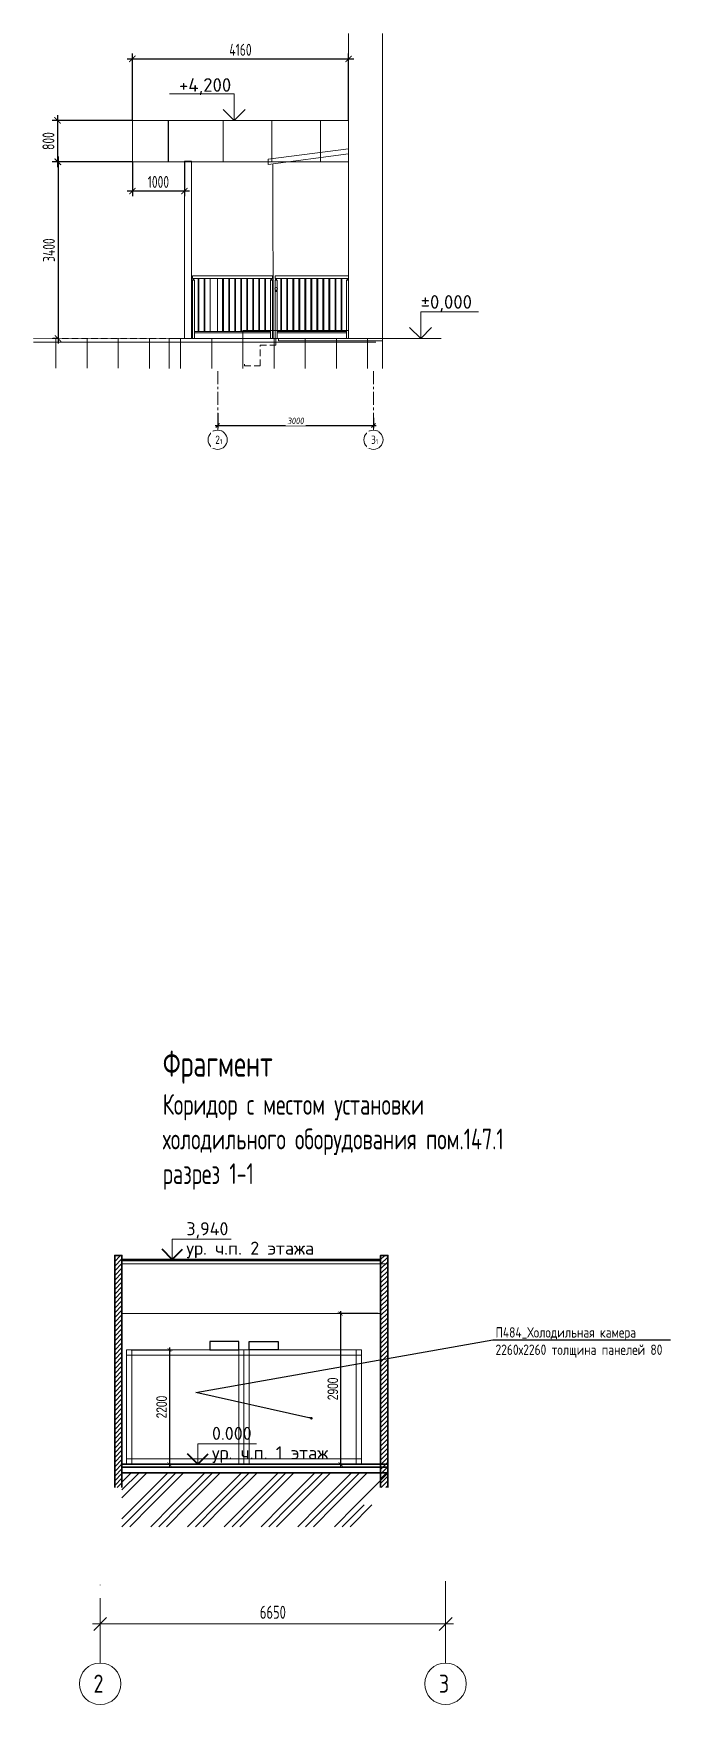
# Model space of a CAD drawing. Header units: millimetres. Extents: x -241391 to 8718866, y 0 to 143518.
# Drawn here: x -185307 to -173039, y 98819 to 130998 of the extents above; entities that cross this region are included whole.
import ezdxf
from ezdxf import colors
from ezdxf.entities.mleader import LeaderData, LeaderLine
from ezdxf.enums import TextEntityAlignment as Align
from ezdxf.math import Vec2, Vec3

# ---------------------------------------------------------------- set-up
doc = ezdxf.new("R2010")
doc.units = ezdxf.units.MM
doc.header["$MEASUREMENT"] = 0
doc.header["$PDMODE"] = 3
doc.header["$PDSIZE"] = -4
for name, pattern in [('01_base$0$DASHED2', [0.375, 0.25, -0.125]), ('CENTER', [2, 1.25, -0.25, 0.25, -0.25]), ('CONTI', [0])]:
    doc.linetypes.add(name, pattern=pattern)
doc.layers.get('0').update_dxf_attribs({"color": 250, "lineweight": 9})
doc.layers.get('Defpoints').update_dxf_attribs({"color": 8})
doc.layers.add('!_Фасад_Штрих_Син', color=7, linetype='Continuous', lineweight=5, true_color=0x86d5d5)
for name, color, linetype, lineweight in [('!_Цоколь', 7, 'Continuous', 0), ('АР_Оси', 193, 'Continuous', 9), ('АР_Оси размеры', 164, 'Continuous', 9), ('АР_Отметки', 250, 'Continuous', 15), ('АР_Сущ Несущая стена', 202, 'Continuous', 30), ('АР_Штриховка монолит', 250, 'Continuous', 9), ('Ограждение', 250, 'Continuous', 9), ('пунктир', 251, 'Continuous', 13), ('СТЕНЫ кирпич ЛИДЕР', 250, 'Continuous', 15), ('ТХ_пищеблок', 30, 'Continuous', 20)]:
    doc.layers.add(name, color=color, linetype=linetype, lineweight=lineweight)
doc.layers.add('PDF _0', color=7, linetype='Continuous')
doc.layers.add('ПРИМЕЧАНИЕ', color=7, linetype='Continuous')
doc.layers.add('ТХ_привязка ТХ', color=7, linetype='Continuous', true_color=0x163d5c)
doc.styles.add('App_St_Tx', font='isocpeur.ttf')
doc.styles.add('Arial Narrow_6', font='ARIALN.TTF', dxfattribs={"width": 0.85, "height": 200})
doc.styles.add('ISOCPEUR', font='isocpeur.ttf', dxfattribs={"width": 0.7})
doc.styles.add('PDF ISOCPEUR', font='isocpeur.ttf')
doc.styles.add('Архитектурный размер', font='isocpeur.ttf', dxfattribs={"width": 0.8, "oblique": 8})
doc.styles.add('ГОСТ 2.304', font='isocpeur.ttf', dxfattribs={"width": 0.7})
doc.dimstyles.new('2_5_Arial_Narrow_Чёрный', dxfattribs={"dimscale": 304.8, "dimtxt": 200, "dimasz": 0.25, "dimexe": 0.2, "dimexo": 0.15, "dimgap": 0.15, "dimtad": 1, "dimtoh": 1, "dimdec": 0, "dimrnd": 10, "dimzin": 0, "dimdsep": 46, "dimtxsty": 'Arial Narrow_6', "dimblk": 'ARCHTICK', "dimcen": 0.09, "dimdle": 0.15, "dimclrt": 256, "dimazin": 0, "dimtfac": 1, "dimtdec": 0, "dimtix": 1, "dimtmove": 1, "dimatfit": 3, "dimfxl": 1, "dimtvp": 1, "dimtolj": 1, "dimtzin": 0, "dimarcsym": 2})
doc.dimstyles.new('R_100', dxfattribs={"dimtxt": 270, "dimasz": 120, "dimexe": 100, "dimexo": 0, "dimgap": 60, "dimtad": 1, "dimdec": 0, "dimrnd": 5, "dimzin": 0, "dimdsep": 46, "dimtxsty": 'ISOCPEUR', "dimblk": 'ARCHTICK', "dimcen": 0, "dimdle": 100, "dimclrd": 256, "dimclre": 256, "dimclrt": 256, "dimadec": 0, "dimazin": 0, "dimtfac": 2, "dimtdec": 0, "dimtofl": 0, "dimtmove": 1, "dimatfit": 3, "dimfxl": 1, "dimtvp": 3, "dimtolj": 1, "dimtzin": 0, "dimarcsym": 0})
doc.dimstyles.new('R_50', dxfattribs={"dimtxt": 125, "dimasz": 75, "dimexe": 50, "dimexo": 0, "dimgap": 25, "dimtad": 1, "dimdec": 0, "dimzin": 0, "dimdsep": 46, "dimtxsty": 'Архитектурный размер', "dimblk": 'OBLIQUE', "dimcen": 0, "dimdle": 50, "dimclrd": 256, "dimclre": 256, "dimclrt": 256, "dimadec": 0, "dimazin": 0, "dimtfac": 2, "dimtdec": 0, "dimtmove": 0, "dimatfit": 3, "dimfxl": 1, "dimtvp": 3, "dimtfill": 1, "dimtolj": 1, "dimtzin": 0, "dimarcsym": 0})

msp = doc.modelspace()

# ---------------------------------------------------------------- texts
at = {"layer": 'PDF _0', "lineweight": 0, "insert": (-181498.7, 129812.3), "char_height": 262.49, "width": 1030.602, "attachment_point": 9, "style": 'PDF ISOCPEUR'}
msp.add_mtext('+4,200', dxfattribs=at)
at = {"layer": 'PDF _0', "lineweight": 0, "insert": (-177850.2, 125635.4), "char_height": 262.49, "attachment_point": 7, "rotation": 359.99739, "style": 'PDF ISOCPEUR'}
msp.add_mtext('%%P0,000', dxfattribs=at)
at = {"layer": 'АР_Оси', "color": 253, "style": 'ГОСТ 2.304', "width": 0.8}
for s, p in [('2', (-184149.4, 99046.9)), ('3', (-177499.4, 99046.9))]:
    msp.add_text(s, height=350, dxfattribs=at).set_placement(p)
at = {"layer": 'АР_Оси размеры', "color": 253, "ltscale": 100, "insert": (-180696.6, 100596.8), "char_height": 250, "attachment_point": 5, "style": 'ГОСТ 2.304'}
msp.add_mtext('\\A1;6650', dxfattribs=at)
at = {"layer": 'ПРИМЕЧАНИЕ', "insert": (-182816.7, 108733.8, -3.6), "char_height": 500, "attachment_point": 7, "style": 'ГОСТ 2.304'}
msp.add_mtext('Фрагмент \\P{\\H0.8x;Коридор с местом установки\\Pхолодильного оборудования пом.147.1\\Pразрез 1-1}', dxfattribs=at)

# ---------------------------------------------------------------- blocks, each defined once
blk = doc.blocks.new('*U137')
at = {"lineweight": 20}
for p, q in [((0, 0), (0, 3.18)), ((0, 3.18), (9.18, 3.18)), ((-6.88, 0), (2.29, 0))]:
    blk.add_line(p, q, dxfattribs=at)
at = {"lineweight": 40}
for q in [(-1.59, 1.6), (1.59, 1.6)]:
    blk.add_line((0, 0), q, dxfattribs=at)
at = {"lineweight": 20, "style": 'App_St_Tx'}
blk.add_attdef('ОТМЕТКА', text='', height=2.04, dxfattribs=at).set_placement((2.21, 3.18), align=Align.BOTTOM_LEFT)
blk.add_attdef('КОММЕНТАРИЙ', text='', height=2.04, dxfattribs=at).set_placement((2.21, 2.8), align=Align.TOP_LEFT)
blk = doc.blocks.new('_ArchTick')
at = {"color": 0, "linetype": 'ByBlock', "const_width": 0.15}
blk.add_lwpolyline([(-0.5, -0.5), (0.5, 0.5)], dxfattribs=at)
blk = doc.blocks.new('*D141')
at = {"layer": 'Defpoints', "color": 0, "ltscale": 0.1, "transparency": 16777216}
for p in [(-183472, 105648), (-183667, 103448), (-182689, 103448)]:
    blk.add_point(p, dxfattribs=at)
at = {"layer": 'ТХ_привязка ТХ', "color": 0, "lineweight": -2, "ltscale": 0.1, "transparency": 16777216}
for p, q in [((-183427, 105648), (-182628, 105648)), ((-182689, 105694), (-182689, 103402)), ((-183621, 103448), (-182628, 103448))]:
    blk.add_line(p, q, dxfattribs=at)
at = {"layer": 'ТХ_привязка ТХ', "color": 0, "lineweight": -2, "ltscale": 0.1, "transparency": 16777216, "xscale": 76.2, "yscale": 76.2, "zscale": 76.2}
for p, rotation in [((-182689, 105648), 90), ((-182689, 103448), 270)]:
    blk.add_blockref('_ArchTick', p, dxfattribs=dict(at, rotation=rotation))
at = {"layer": 'ТХ_привязка ТХ', "ltscale": 0.1, "transparency": 16777216, "insert": (-182837, 104548), "char_height": 200, "attachment_point": 5, "rotation": 90, "style": 'Arial Narrow_6'}
blk.add_mtext('\\A1;2200', dxfattribs=at)
blk = doc.blocks.new('_Dot')
at = {"color": 0, "linetype": 'ByBlock', "lineweight": -2}
blk.add_line((-0.5, 0), (-1, 0), dxfattribs=at)
at = {"color": 0, "linetype": 'ByBlock', "const_width": 0.5}
blk.add_lwpolyline([(-0.25, 0, 1), (0.25, 0, 1)], format="xyb", close=True, dxfattribs=at)
blk = doc.blocks.new('*D142')
at = {"layer": 'Defpoints', "color": 0, "ltscale": 0.1, "transparency": 16777216}
for p in [(-178622, 106348), (-179393, 103448), (-178622, 103448)]:
    blk.add_point(p, dxfattribs=at)
at = {"layer": 'ТХ_привязка ТХ', "color": 0, "lineweight": -2, "ltscale": 0.1, "transparency": 16777216}
for p, q in [((-178668, 106348), (-179454, 106348)), ((-179393, 106394), (-179393, 103402)), ((-178668, 103448), (-179454, 103448))]:
    blk.add_line(p, q, dxfattribs=at)
at = {"layer": 'ТХ_привязка ТХ', "color": 0, "lineweight": -2, "ltscale": 0.1, "transparency": 16777216, "xscale": 76.2, "yscale": 76.2, "zscale": 76.2}
for p, rotation in [((-179393, 106348), 90), ((-179393, 103448), 270)]:
    blk.add_blockref('_ArchTick', p, dxfattribs=dict(at, rotation=rotation))
at = {"layer": 'ТХ_привязка ТХ', "ltscale": 0.1, "transparency": 16777216, "insert": (-179541, 104898), "char_height": 200, "attachment_point": 5, "rotation": 90, "style": 'Arial Narrow_6'}
blk.add_mtext('\\A1;2900', dxfattribs=at)
blk = doc.blocks.new('_Oblique')
at = {"color": 0, "linetype": 'ByBlock', "lineweight": -2}
blk.add_line((-0.5, -0.5), (0.5, 0.5), dxfattribs=at)
blk = doc.blocks.new('*D319')
at = {"lineweight": -2, "ltscale": 150, "transparency": 16777216}
for p, q in [((-181759, 123687), (-181759, 123398)), ((-178759, 123597), (-178759, 123398)), ((-181809, 123448), (-178709, 123448))]:
    blk.add_line(p, q, dxfattribs=at)
at = {"layer": 'Defpoints', "color": 0, "ltscale": 150, "transparency": 16777216}
for p in [(-181759, 123687), (-178759, 123597), (-178759, 123448)]:
    blk.add_point(p, dxfattribs=at)
at = {"lineweight": -2, "ltscale": 150, "transparency": 16777216, "xscale": 75, "yscale": 75, "zscale": 75, "rotation": 180}
blk.add_blockref('_Oblique', (-181759, 123448), dxfattribs=at)
at = {"lineweight": -2, "ltscale": 150, "transparency": 16777216, "xscale": 75, "yscale": 75, "zscale": 75}
blk.add_blockref('_Oblique', (-178759, 123448), dxfattribs=at)
at = {"ltscale": 150, "transparency": 16777216, "insert": (-180259, 123536), "char_height": 125, "attachment_point": 5, "style": 'Архитектурный размер', "bg_fill": 3, "box_fill_scale": 1.25, "bg_fill_color": 256, "bg_fill_true_color": 13158600, "bg_fill_transparency": 0}
blk.add_mtext('\\A1;3000', dxfattribs=at)
blk = doc.blocks.new('*D324')
at = {"layer": 'Defpoints', "color": 0, "ltscale": 100, "transparency": 16777216}
for p in [(-183401, 129324), (-184843, 128525), (-183401, 128525)]:
    blk.add_point(p, dxfattribs=at)
at = {"layer": 'ТХ_привязка ТХ', "lineweight": -2, "ltscale": 100, "transparency": 16777216}
for p, q in [((-184843, 129424), (-184843, 128425)), ((-183401, 129324), (-184943, 129324)), ((-183401, 128525), (-184943, 128525))]:
    blk.add_line(p, q, dxfattribs=at)
at = {"layer": 'ТХ_привязка ТХ', "lineweight": -2, "ltscale": 100, "transparency": 16777216, "xscale": 120, "yscale": 120, "zscale": 120}
for p, rotation in [((-184843, 129324), 90), ((-184843, 128525), 270)]:
    blk.add_blockref('_ArchTick', p, dxfattribs=dict(at, rotation=rotation))
at = {"layer": 'ТХ_привязка ТХ', "ltscale": 100, "transparency": 16777216, "insert": (-185018, 128925), "char_height": 230, "attachment_point": 5, "rotation": 90, "style": 'ISOCPEUR'}
blk.add_mtext('\\A1;800', dxfattribs=at)
blk = doc.blocks.new('*D325')
at = {"layer": 'Defpoints', "color": 0, "ltscale": 100, "transparency": 16777216}
for p in [(-183401, 128525), (-184833, 125124), (-184831, 125124)]:
    blk.add_point(p, dxfattribs=at)
at = {"layer": 'ТХ_привязка ТХ', "lineweight": -2, "ltscale": 100, "transparency": 16777216}
for p, q in [((-183401, 128525), (-184933, 128525)), ((-184833, 128625), (-184833, 125024)), ((-184831, 125124), (-184933, 125124))]:
    blk.add_line(p, q, dxfattribs=at)
at = {"layer": 'ТХ_привязка ТХ', "lineweight": -2, "ltscale": 100, "transparency": 16777216, "xscale": 120, "yscale": 120, "zscale": 120}
for p, rotation in [((-184833, 128525), 90), ((-184833, 125124), 270)]:
    blk.add_blockref('_ArchTick', p, dxfattribs=dict(at, rotation=rotation))
at = {"layer": 'ТХ_привязка ТХ', "ltscale": 100, "transparency": 16777216, "insert": (-185008, 126825), "char_height": 230, "attachment_point": 5, "rotation": 90, "style": 'ISOCPEUR'}
blk.add_mtext('\\A1;3400', dxfattribs=at)
blk = doc.blocks.new('*D331')
at = {"layer": 'Defpoints', "color": 0, "ltscale": 100, "transparency": 16777216}
for p in [(-183401, 128525), (-182401, 128525), (-183401, 127963)]:
    blk.add_point(p, dxfattribs=at)
at = {"layer": 'ТХ_привязка ТХ', "lineweight": -2, "ltscale": 100, "transparency": 16777216}
for p, q in [((-183401, 128525), (-183401, 127863)), ((-182401, 128525), (-182401, 127863)), ((-182301, 127963), (-183501, 127963))]:
    blk.add_line(p, q, dxfattribs=at)
at = {"layer": 'ТХ_привязка ТХ', "lineweight": -2, "ltscale": 100, "transparency": 16777216, "xscale": 120, "yscale": 120, "zscale": 120, "rotation": 180}
blk.add_blockref('_ArchTick', (-183401, 127963), dxfattribs=at)
at = {"layer": 'ТХ_привязка ТХ', "lineweight": -2, "ltscale": 100, "transparency": 16777216, "xscale": 120, "yscale": 120, "zscale": 120}
blk.add_blockref('_ArchTick', (-182401, 127963), dxfattribs=at)
at = {"layer": 'ТХ_привязка ТХ', "ltscale": 100, "transparency": 16777216, "insert": (-182901, 128138), "char_height": 230, "attachment_point": 5, "style": 'ISOCPEUR'}
blk.add_mtext('\\A1;1000', dxfattribs=at)
blk = doc.blocks.new('*D332')
at = {"layer": 'Defpoints', "color": 0, "ltscale": 100, "transparency": 16777216}
for p in [(-179239, 130508), (-183401, 129324), (-179239, 129324)]:
    blk.add_point(p, dxfattribs=at)
at = {"layer": 'ТХ_привязка ТХ', "lineweight": -2, "ltscale": 100, "transparency": 16777216}
for p, q in [((-183501, 130508), (-179139, 130508)), ((-183401, 129324), (-183401, 130608)), ((-179239, 129324), (-179239, 130608))]:
    blk.add_line(p, q, dxfattribs=at)
at = {"layer": 'ТХ_привязка ТХ', "lineweight": -2, "ltscale": 100, "transparency": 16777216, "xscale": 120, "yscale": 120, "zscale": 120, "rotation": 180}
blk.add_blockref('_ArchTick', (-183401, 130508), dxfattribs=at)
at = {"layer": 'ТХ_привязка ТХ', "lineweight": -2, "ltscale": 100, "transparency": 16777216, "xscale": 120, "yscale": 120, "zscale": 120}
blk.add_blockref('_ArchTick', (-179239, 130508), dxfattribs=at)
at = {"layer": 'ТХ_привязка ТХ', "ltscale": 100, "transparency": 16777216, "insert": (-181320, 130683), "char_height": 230, "attachment_point": 5, "style": 'ISOCPEUR'}
blk.add_mtext('\\A1;4160', dxfattribs=at)
blk = doc.blocks.new('_DotSmall')
at = {"color": 0, "linetype": 'ByBlock', "const_width": 0.5}
blk.add_lwpolyline([(-0.0625, 0, 1), (0.0625, 0, 1)], format="xyb", close=True, dxfattribs=at)

# ---------------------------------------------------------------- dimensions: what is measured, and where the dimension line sits
at = {"layer": 'ТХ_привязка ТХ', "color": 1, "ltscale": 100}
for base, p1, p2, picture, middle in [((-179238.8, 130508), (-183400.8, 129323.9), (-179238.8, 129323.9), '*D332', (-181319.8, 130683)), ((-183400.8, 127962.9), (-182400.8, 128525.4), (-183400.8, 128525.4), '*D331', (-182900.8, 128137.9))]:
    dim = msp.add_linear_dim(base=base, p1=p1, p2=p2, dimstyle='R_100', override={"dimtxt": 230, "dimpost": '\\X', "dimfxl": 2.5, "dimarcsym": 2}, dxfattribs=at)
    dim.commit()
    dim.dimension.update_dxf_attribs({"geometry": picture, "text_midpoint": middle})
for base, p1, p2, picture, middle in [((-184842.8516, 128525.4429), (-183400.8382, 129323.8731), (-183400.8382, 128525.4429), '*D324', (-185017.8516, 128924.658)), ((-184833.1, 125124.3), (-183400.8, 128525.4), (-184831.2, 125124.3), '*D325', (-185008.1, 126824.8))]:
    dim = msp.add_linear_dim(base=base, p1=p1, p2=p2, angle=90, dimstyle='R_100', override={"dimtxt": 230, "dimpost": '\\X', "dimfxl": 2.5, "dimarcsym": 2}, dxfattribs=at)
    dim.commit()
    dim.dimension.update_dxf_attribs({"geometry": picture, "text_midpoint": middle})
at = {"layer": 'ТХ_привязка ТХ', "ltscale": 0.1}
for base, p1, p2, picture, middle in [((-179392.9, 103447.9), (-178622.3, 106347.9), (-178622.3, 103447.9), '*D142', (-179540.8, 104897.9)), ((-182689.4, 103447.9), (-183472.4, 105647.9), (-183666.6, 103447.9), '*D141', (-182837.2, 104547.9))]:
    dim = msp.add_linear_dim(base=base, p1=p1, p2=p2, angle=90, dimstyle='2_5_Arial_Narrow_Чёрный', override={"dimtxt": 230, "dimpost": '<>'}, dxfattribs=at)
    dim.commit()
    dim.dimension.update_dxf_attribs({"geometry": picture, "text_midpoint": middle})

# ---------------------------------------------------------------- hatches: boundary and pattern name
at = {"layer": '!_Цоколь', "lineweight": 0, "ltscale": 5, "true_color": 0x636466}
h = msp.add_hatch(dxfattribs=at)
h.set_pattern_fill('ANSI37', color=251, scale=4800, angle=45)
h.set_pattern_definition([(90, (712725.5, -163548.1), (-600, 1e-13), []), (180, (712725.5, -163548.1), (-2e-13, -600), [])])
h.paths.add_polyline_path([(-185303.7, 124550.6), (-178713.6, 124543.7), (-178713.7, 125125.5), (-185303.6, 125125.5)])
at = {"layer": 'АР_Штриховка монолит', "ltscale": 100}
h = msp.add_hatch(dxfattribs=at)
h.set_pattern_fill('ANSI31', color=256, scale=20)
h.set_pattern_definition([(45, (-329417.81, 5587.466), (-44.90128, 44.90128), [])])
h.paths.add_polyline_path([(-183601.8, 102996.3), (-183602, 107451.4), (-183742.3, 107451.4), (-183742.4, 102996.2)])
h = msp.add_hatch(dxfattribs=at)
h.set_pattern_fill('ANSI31', color=256, scale=20)
h.set_pattern_definition([(45, (-324298.08, 8317.466), (-44.90128, 44.90128), [])])
h.paths.add_polyline_path([(-178482, 102996.3), (-178481.6, 107468.4), (-178621.9, 107468.4), (-178622.7, 102996.2)])

# ---------------------------------------------------------------- linework, layer by layer
at = {"layer": '!_Фасад_Штрих_Син', "color": 250, "linetype": 'Continuous', "ltscale": 10, "true_color": 0x383e42}
for p, q in [((-182715.5, 128525.4, 0.7), (-182715.5, 129323, 0.7)), ((-182708, 128525.4, 0.7), (-182708, 129323, 0.7)), ((-181653, 128525.4, 0.7), (-181653, 129323, 0.7)), ((-180715.5, 128525.4, 0.7), (-180715.5, 129323, 0.7)), ((-179778, 128525.4, 0.7), (-179778, 129323, 0.7))]:
    msp.add_line(p, q, dxfattribs=at)
at = {"layer": '!_Цоколь', "color": 18, "lineweight": 0, "ltscale": 5, "true_color": 0x000000}
msp.add_line((-182690.2, 125126.8), (-182692.4, 124547.1), dxfattribs=at)
at = {"layer": '!_Цоколь', "color": 251, "lineweight": 0, "ltscale": 5, "true_color": 0x636466}
msp.add_lwpolyline([(-180586.7, 125077.9), (-178588.6, 125077.9), (-178588.6, 125125.5), (-180586.7, 125125.5)], close=True, dxfattribs=at)
at = {"ltscale": 150}
msp.add_line((-179238.8, 125126.9), (-185306.8, 125124), dxfattribs=at)
at = {"lineweight": 30}
for p, q in [((-183602.1, 107387.9), (-178621.9, 107387.9)), ((-183602.1, 107367.9), (-178621.9, 107367.9)), ((-178481.9, 107387.9), (-178481.9, 107387.9)), ((-178481.9, 107367.9), (-178481.9, 107367.9)), ((-183602.1, 103447.9), (-178481.9, 103447.9)), ((-183602.1, 103387.9), (-178481.9, 103387.9)), ((-183602.1, 103280), (-178473.4, 103280))]:
    msp.add_line(p, q, dxfattribs=at)
for p, q in [((-183602.1, 107307.9), (-178481.9, 107307.9)), ((-183602.1, 106347.9), (-178622.3, 106347.9))]:
    msp.add_line(p, q)
at = {"linetype": 'Continuous', "lineweight": 0, "transparency": 33554641}
for p, q in [((-183602.1, 103101), (-183423.1, 103280)), ((-183602.1, 102951), (-183273.1, 103280)), ((-183602.1, 102801), (-183123.1, 103280)), ((-183333.3, 102662.8), (-182716, 103280)), ((-183183.3, 102662.8), (-182566, 103280)), ((-183033.3, 102662.8), (-182416, 103280)), ((-182626.2, 102662.8), (-182008.9, 103280)), ((-182476.2, 102662.8), (-181858.9, 103280)), ((-182326.2, 102662.8), (-181708.9, 103280)), ((-181919, 102662.8), (-181301.8, 103280)), ((-181769, 102662.8), (-181151.8, 103280)), ((-181619, 102662.8), (-181001.8, 103280)), ((-181211.9, 102662.8), (-180594.7, 103280)), ((-181061.9, 102662.8), (-180444.7, 103280)), ((-180911.9, 102662.8), (-180294.7, 103280)), ((-180504.8, 102662.8), (-179887.6, 103280)), ((-180354.8, 102662.8), (-179737.6, 103280)), ((-180204.8, 102662.8), (-179587.6, 103280)), ((-179797.7, 102662.8), (-179180.5, 103280)), ((-179647.7, 102662.8), (-179030.5, 103280)), ((-179497.7, 102662.8), (-178880.5, 103280)), ((-179090.6, 102662.8), (-178473.4, 103280)), ((-183602.1, 102393.9), (-183333.3, 102662.8)), ((-183602.1, 102243.9), (-183183.3, 102662.8)), ((-183452.2, 102243.8), (-183033.3, 102662.8)), ((-183045.3, 102243.7), (-182626.2, 102662.8)), ((-182895.3, 102243.6), (-182476.2, 102662.8)), ((-182745.4, 102243.5), (-182326.2, 102662.8)), ((-182338.5, 102243.4), (-181919, 102662.8)), ((-182188.5, 102243.3), (-181769, 102662.8)), ((-182038.6, 102243.2), (-181619, 102662.8)), ((-181631.7, 102243), (-181211.9, 102662.8)), ((-181481.7, 102243), (-181061.9, 102662.8)), ((-181331.8, 102242.9), (-180911.9, 102662.8)), ((-180924.9, 102242.7), (-180504.8, 102662.8)), ((-180774.9, 102242.7), (-180354.8, 102662.8)), ((-180625, 102242.6), (-180204.8, 102662.8)), ((-180216.6, 102243.9), (-179797.7, 102662.8)), ((-180066.6, 102243.9), (-179647.7, 102662.8)), ((-179916.7, 102243.8), (-179497.7, 102662.8)), ((-179509.5, 102243.9), (-179090.6, 102662.8)), ((-179359.5, 102243.9), (-178940.6, 102662.8)), ((-179209.6, 102243.8), (-178790.6, 102662.8))]:
    msp.add_line(p, q, dxfattribs=at)
at = {"ltscale": 100}
for points in [[(-180788.6, 128573.2), (-180788.6, 128573.2), (-179238.7, 128777.3)], [(-180788.6, 128473.5), (-180788.6, 128573.2), (-179238.7, 128777.3)], [(-180788.6, 128573.2), (-180788.6, 128573.2), (-179238.7, 128777.3)], [(-180788.6, 128473.5), (-180788.6, 128573.2), (-179238.7, 128777.3)], [(-180788.6, 128473.5), (-179238.7, 128676.4)], [(-180788.6, 128473.5), (-179238.7, 128676.4)], [(-180688.6, 125125.5), (-180694.4, 128485.8)]]:
    msp.add_lwpolyline(points, dxfattribs=at)
at = {"ltscale": 150}
for points in [[(-182400.8, 128535.5), (-182260.8, 128535.5), (-182260.8, 125125.5), (-182400.8, 125125.5)], [(-182246.2, 126276.8), (-180705.9, 126276.8), (-180705.9, 126327.9), (-182246.2, 126327.9)], [(-182236.7, 126246.8), (-182218.5, 126246.8), (-182218.5, 126276.8), (-182236.7, 126276.8)], [(-180734.4, 126246.8), (-180716.2, 126246.8), (-180716.2, 126276.8), (-180734.4, 126276.8)], [(-180654.1, 126276.7), (-179238.7, 126276.7), (-179238.7, 126327.8), (-180654.1, 126327.8)], [(-180644.5, 126246.7), (-180626.3, 126246.7), (-180626.3, 126276.7), (-180644.5, 126276.7)], [(-179267.2, 126246.7), (-179249, 126246.7), (-179249, 126276.7), (-179267.2, 126276.7)], [(-180654.1, 125125.5), (-180616.1, 125125.5), (-180616.1, 126027.8), (-180654.1, 126027.8)], [(-180644, 126027.8), (-180623.9, 126027.8), (-180623.9, 126055.8), (-180644, 126055.8)], [(-182208.2, 125230.4), (-180743.9, 125230.4), (-180743.9, 125255.4), (-182208.2, 125255.4)], [(-180616.1, 125230.4), (-179276.8, 125230.4), (-179276.8, 125255.4), (-180616.1, 125255.4)]]:
    msp.add_lwpolyline(points, close=True, dxfattribs=at)
for points in [[(-182208.2, 125125.5), (-182208.2, 126246.8), (-182246.2, 126246.8), (-182246.2, 125125.5), (-182208.2, 125125.5)], [(-180705.9, 125125.5), (-180705.9, 126246.8), (-180743.9, 126246.8), (-180743.9, 125125.5), (-180705.9, 125125.5)], [(-180616.1, 125125.4), (-180616.1, 126246.7), (-180654.1, 126246.7), (-180654.1, 125125.4), (-180616.1, 125125.4)], [(-179238.8, 125125.4), (-179238.7, 126246.7), (-179276.7, 126246.7), (-179276.8, 125125.4), (-179238.8, 125125.4)]]:
    msp.add_lwpolyline(points, dxfattribs=at)
msp.add_circle((-180634, 126080.8), 25, dxfattribs=at)
at = {"layer": 'PDF _0', "lineweight": 0}
for p, q in [((-179238.7, 129323.9), (-183524.5, 129323.9)), ((-183400.8, 129323.9), (-183400.8, 128525.4)), ((-179238.7, 129323.9), (-183400.8, 129323.9)), ((-179238.7, 128525.4), (-179238.7, 129323.9)), ((-179238.7, 128525.4), (-179238.7, 129323.9)), ((-183524.5, 128525.4), (-180788.6, 128525.4)), ((-183400.8, 128525.4), (-179238.7, 128525.4)), ((-178228.6, 125125.5), (-177456.8, 125125.5))]:
    msp.add_line(p, q, dxfattribs=at)
for points in [[(-182685.3, 129833.8), (-181444.6, 129833.8), (-181444.6, 129323.9), (-181231.2, 129532.8), (-181444.6, 129323.9), (-181653.5, 129532.8)], [(-176734.5, 125635.4), (-177850.2, 125635.4), (-177850.2, 125125.5), (-178063.6, 125334.4), (-177850.2, 125125.5), (-177641.3, 125334.4)], [(-179064.2, 125125.5), (-177574, 125125.5)]]:
    msp.add_lwpolyline(points, dxfattribs=at)
at = {"layer": 'АР_Оси', "color": 6, "linetype": 'CENTER', "ltscale": 200}
for p, q in [((-181759, 124495.1, -0.2), (-181759, 123357.2, -0.2)), ((-178759, 124495.1, -0.2), (-178759, 123357.2, -0.2))]:
    msp.add_line(p, q, dxfattribs=at)
at = {"layer": 'АР_Оси', "color": 253, "linetype": 'CENTER', "ltscale": 1000}
for p, q in [((-184021.6, 99619.2), (-184021.6, 101124.2)), ((-177371.6, 99619.2), (-177371.6, 101124.2))]:
    msp.add_line(p, q, dxfattribs=at)
at = {"layer": 'АР_Оси', "color": 6, "linetype": 'CONTI', "ltscale": 1000}
for centre in [(-181759, 123172.6, -0.2), (-178759, 123172.6, -0.2)]:
    msp.add_circle(centre, 184.6, dxfattribs=at)
at = {"layer": 'АР_Оси', "color": 253, "ltscale": 0.5}
for centre in [(-184021.6, 99219.2), (-177371.6, 99219.2)]:
    msp.add_circle(centre, 400, dxfattribs=at)
at = {"layer": 'АР_Оси размеры', "color": 253, "ltscale": 100}
for p, q in [((-177371.6, 101195.6), (-177371.6, 100221.8)), ((-177371.6, 101195.6), (-177371.6, 100221.8)), ((-184021.6, 100781.8), (-184021.6, 100221.8)), ((-184021.6, 100781.8), (-184021.6, 100221.8)), ((-184171.6, 100371.8), (-177221.6, 100371.8))]:
    msp.add_line(p, q, dxfattribs=at)
at = {"layer": 'АР_Сущ Несущая стена'}
msp.add_line((-178622.4, 102996.3), (-178621.9, 107468.4), dxfattribs=at)
at = {"layer": 'АР_Сущ Несущая стена', "ltscale": 100}
msp.add_line((-178482.1, 102996.3), (-178481.9, 107468.4), dxfattribs=at)
at = {"layer": 'АР_Сущ Несущая стена'}
for points in [[(-183742.1, 102996.3), (-183742.1, 107468.4), (-183602.1, 107468.4), (-183602.1, 102996.3)], [(-178621.9, 102996.3), (-178621.9, 107468.4), (-178481.9, 107468.4), (-178481.9, 102996.3)]]:
    msp.add_lwpolyline(points, dxfattribs=at)
at = {"layer": 'Ограждение'}
for points in [[(-182136.2, 125255.6), (-182136.2, 126276.8)], [(-182120.2, 126276.8), (-182120.2, 125255.6), (-182120.2, 125255.6)], [(-182020.2, 125255.6), (-182020.2, 126276.8)], [(-182004.2, 126276.8), (-182004.2, 125255.6), (-182004.2, 125255.6)], [(-181904.2, 125255.6), (-181904.2, 126276.8)], [(-181763.2, 126276.8), (-181763.2, 125255.6), (-181763.2, 125255.6)], [(-181663.2, 125255.6), (-181663.2, 126276.8)], [(-181647.2, 126276.8), (-181647.2, 125255.6), (-181647.2, 125255.6)], [(-181547.2, 125255.6), (-181547.2, 126276.8)], [(-181531.2, 126276.8), (-181531.2, 125255.6), (-181531.2, 125255.6)], [(-181431.2, 125255.6), (-181431.2, 126276.8)], [(-181415.2, 126276.8), (-181415.2, 125255.6), (-181415.2, 125255.6)], [(-181315.2, 125255.6), (-181315.2, 126276.8)], [(-181299.2, 126276.8), (-181299.2, 125255.6), (-181299.2, 125255.6)], [(-181199.2, 125255.6), (-181199.2, 126276.8)], [(-181183.2, 126276.8), (-181183.2, 125255.6), (-181183.2, 125255.6)], [(-181083.2, 125255.6), (-181083.2, 126276.8)], [(-181067.2, 126276.8), (-181067.2, 125255.6), (-181067.2, 125255.6)], [(-180967.2, 125255.6), (-180967.2, 126276.8)], [(-180951.2, 126276.8), (-180951.2, 125255.6), (-180951.2, 125255.6)], [(-180851.2, 125255.6), (-180851.2, 126276.8)], [(-180835.2, 126276.8), (-180835.2, 125255.6), (-180835.2, 125255.6)], [(-180544, 125255.5), (-180544, 126276.7)], [(-180528, 126276.7), (-180528, 125255.5), (-180528, 125255.5)], [(-180428, 125255.5), (-180428, 126276.7)], [(-180412, 126276.7), (-180412, 125255.5), (-180412, 125255.5)], [(-180312, 125255.5), (-180312, 126276.7)], [(-180296, 126276.7), (-180296, 125255.5), (-180296, 125255.5)], [(-180196, 125255.5), (-180196, 126276.7)], [(-180180, 126276.7), (-180180, 125255.5), (-180180, 125255.5)], [(-180080, 125255.5), (-180080, 126276.7)], [(-180064, 126276.7), (-180064, 125255.5), (-180064, 125255.5)], [(-179964, 125255.5), (-179964, 126276.7)], [(-179948, 126276.7), (-179948, 125255.5), (-179948, 125255.5)], [(-179848, 125255.5), (-179848, 126276.7)], [(-179832, 126276.7), (-179832, 125255.5), (-179832, 125255.5)], [(-179732, 125255.5), (-179732, 126276.7)], [(-179716, 126276.7), (-179716, 125255.5), (-179716, 125255.5)], [(-179616, 125255.5), (-179616, 126276.7)], [(-179600, 126276.7), (-179600, 125255.5), (-179600, 125255.5)], [(-179500, 125255.5), (-179500, 126276.7)], [(-179484, 126276.7), (-179484, 125255.5), (-179484, 125255.5)], [(-179384, 125255.5), (-179384, 126276.7)], [(-179368, 126276.7), (-179368, 125255.5), (-179368, 125255.5)]]:
    msp.add_lwpolyline(points, dxfattribs=at)
at = {"layer": 'пунктир', "linetype": '01_base$0$DASHED2', "ltscale": 500}
msp.add_line((-184943.6, 125125.5), (-178588.6, 125125.5), dxfattribs=at)
at = {"layer": 'пунктир', "linetype": '01_base$0$DASHED2', "ltscale": 500, "elevation": -0.3}
msp.add_lwpolyline([(-181243.4, 124626.3), (-181243.4, 124596.2), (-180941, 124596.3), (-180941, 124995.5), (-180640.5, 124995.5), (-180640.4, 125125.5), (-178588.6, 125125.5)], dxfattribs=at)
at = {"layer": 'СТЕНЫ кирпич ЛИДЕР', "ltscale": 100}
for p, q in [((-179238.8, 125125.4), (-179238.8, 130997.5)), ((-178588.6, 124546.2), (-178588.6, 130997.5)), ((-181273.4, 125275.5, -0.4), (-179239, 125275.5, -0.2)), ((-181273.3, 124735.6, -0.3), (-181273.4, 125275.5, -0.4)), ((-181273.4, 125275.5, -0.4), (-179239, 125275.5, -0.2)), ((-182690.2, 125125.5), (-179238.7, 125125.5)), ((-182690.2, 125125.5), (-179238.7, 125125.5))]:
    msp.add_line(p, q, dxfattribs=at)
at = {"layer": 'ТХ_пищеблок', "color": 140, "ltscale": 0.1}
for points in [[(-183512.4, 103447.9), (-181252.4, 103447.9), (-181252.4, 105647.9), (-183512.4, 105647.9)], [(-183412.4, 105547.9), (-183512.4, 105547.9), (-183512.4, 105647.9), (-183412.4, 105647.9)], [(-183412.4, 103547.9), (-181352.4, 103547.9), (-181352.4, 105547.9), (-183412.4, 105547.9)], [(-181252.4, 105647.9), (-181352.4, 105647.9), (-181352.4, 105547.9), (-181252.4, 105547.9)], [(-178992.4, 103447.9), (-181252.4, 103447.9), (-181252.4, 105647.9), (-178992.4, 105647.9)], [(-181252.4, 105647.9), (-181152.4, 105647.9), (-181152.4, 105547.9), (-181252.4, 105547.9)], [(-179092.4, 103547.9), (-181152.4, 103547.9), (-181152.4, 105547.9), (-179092.4, 105547.9)], [(-179092.4, 105547.9), (-178992.4, 105547.9), (-178992.4, 105647.9), (-179092.4, 105647.9)], [(-183412.4, 103547.9), (-183512.4, 103547.9), (-183512.4, 103447.9), (-183412.4, 103447.9)], [(-181352.4, 103547.9), (-181252.4, 103547.9), (-181252.4, 103447.9), (-181352.4, 103447.9)], [(-181152.4, 103547.9), (-181252.4, 103547.9), (-181252.4, 103447.9), (-181152.4, 103447.9)], [(-179092.4, 103547.9), (-178992.4, 103547.9), (-178992.4, 103447.9), (-179092.4, 103447.9)]]:
    msp.add_lwpolyline(points, close=True, dxfattribs=at)
at = {"layer": 'ТХ_привязка ТХ', "color": 140, "ltscale": 100}
for points in [[(-181909.1, 105647.9), (-181352.4, 105647.9), (-181352.4, 105811.2), (-181909.1, 105811.2)], [(-180595.7, 105647.9), (-181152.4, 105647.9), (-181152.4, 105811.2), (-180595.7, 105811.2)]]:
    msp.add_lwpolyline(points, close=True, dxfattribs=at)

# ---------------------------------------------------------------- block references
at = {"lineweight": 20, "xscale": 123.3509672150743, "yscale": 123.3509672150743, "zscale": 123.3509672150743}
for p, values in [((-182634.7, 107387.9), {'КОММЕНТАРИЙ': 'ур. ч.п. 2 этажа', 'ОТМЕТКА': '3,940'}), ((-182141.4, 103447.9), {'КОММЕНТАРИЙ': 'ур. ч.п. 1 этаж', 'ОТМЕТКА': '0.000'})]:
    msp.add_blockref('*U137', p, dxfattribs=at).add_auto_attribs(values)
at = {"layer": 'АР_Оси размеры', "color": 253, "ltscale": 100, "xscale": 250, "yscale": 250, "zscale": 250}
for p in [(-184021.6, 100371.8), (-177371.6, 100371.8)]:
    msp.add_blockref('_Oblique', p, dxfattribs=at)
at = {"layer": 'АР_Оси размеры', "color": 253, "ltscale": 100, "xscale": 250, "yscale": 250, "zscale": 250, "rotation": 180}
for p in [(-184021.6, 100371.8), (-177371.6, 100371.8)]:
    msp.add_blockref('_Oblique', p, dxfattribs=at)

msp.set_redraw_order([(e.dxf.handle, doc.entitydb.next_handle()) for e in msp.query("TEXT MTEXT ATTDEF DIMENSION ARC_DIMENSION")])  # texts and dimensions are drawn at this point

# ---------------------------------------------------------------- leaders
at = {"layer": 'АР_Отметки'}
ml = msp.add_multileader_mtext('Standard', dxfattribs=at)
ml.set_content('0,000', color=256, style='ISOCPEUR')
ml.set_leader_properties(color=256, linetype='Continuous', lineweight=-1)
ml.set_arrow_properties(name='DOTSMALL')
ml.build(insert=Vec2(0, 0))
ml.multileader.update_dxf_attribs({"has_text_frame": 1, "text_left_attachment_type": 4, "text_right_attachment_type": 4, "dogleg_length": 100, "arrow_head_size": 180})
ctx = ml.context
ctx.base_point, ctx.char_height, ctx.arrow_head_size, ctx.landing_gap_size, ctx.plane_origin = Vec3(-195801, 128738.8, 0), 250, 180, 50, Vec3(-194859.4, 127451.9, 0)
ctx.left_attachment, ctx.right_attachment = 4, 4
notes = []
notes.append((ctx, [(0, (0, 0, 0), (0, 0), (1, 0), 1, [])]))
ctx.mtext.insert, ctx.mtext.width, ctx.mtext.defined_height, ctx.mtext.line_spacing_style, ctx.mtext.flow_direction = Vec3(-195751, 129138.8, 0), 599.198, 407.5, 2, 5
ml = msp.add_multileader_mtext('Standard', dxfattribs=at)
ml.set_content('0,000', color=256, style='ISOCPEUR')
ml.set_leader_properties(color=256, linetype='Continuous', lineweight=-1)
ml.set_arrow_properties(name='DOTSMALL')
ml.build(insert=Vec2(0, 0))
ml.multileader.update_dxf_attribs({"has_text_frame": 1, "text_left_attachment_type": 4, "text_right_attachment_type": 4, "dogleg_length": 100, "arrow_head_size": 180})
ctx = ml.context
ctx.base_point, ctx.char_height, ctx.arrow_head_size, ctx.landing_gap_size, ctx.plane_origin = Vec3(-202583.9, 121652.2, 0), 250, 180, 50, Vec3(-204745.1, 120215.7, 0)
ctx.left_attachment, ctx.right_attachment = 4, 4
notes.append((ctx, [(0, (0, 0, 0), (0, 0), (1, 0), 1, [])]))
ctx.mtext.insert, ctx.mtext.width, ctx.mtext.line_spacing_style, ctx.mtext.flow_direction = Vec3(-202533.9, 122052.2, 0), 852.697, 2, 5
at = {"layer": 'АР_Отметки', "color": 253}
ml = msp.add_multileader_mtext('Standard', dxfattribs=at)
ml.set_content('0,000', color=253, style='ISOCPEUR')
ml.set_leader_properties(color=256, linetype='Continuous', lineweight=-1)
ml.set_arrow_properties(name='DOTSMALL')
ml.build(insert=Vec2(0, 0))
ml.multileader.update_dxf_attribs({"has_text_frame": 1, "text_left_attachment_type": 4, "text_right_attachment_type": 4, "dogleg_length": 100, "arrow_head_size": 180})
ctx = ml.context
ctx.base_point, ctx.char_height, ctx.arrow_head_size, ctx.landing_gap_size, ctx.plane_origin = Vec3(-210451.3, 105391.8, 0), 250, 180, 50, Vec3(-212612.5, 104867.3, 0)
ctx.left_attachment, ctx.right_attachment = 4, 4
notes.append((ctx, [(0, (0, 0, 0), (0, 0), (1, 0), 1, [])]))
ctx.mtext.insert, ctx.mtext.width, ctx.mtext.line_spacing_style, ctx.mtext.flow_direction = Vec3(-210401.3, 105791.8, 0), 852.697, 2, 5
ml = msp.add_multileader_mtext('Standard', dxfattribs=at)
ml.set_content('-0,000', color=253, style='ISOCPEUR')
ml.set_leader_properties(color=256, linetype='Continuous', lineweight=-1)
ml.set_arrow_properties(name='DOTSMALL')
ml.build(insert=Vec2(0, 0))
ml.multileader.update_dxf_attribs({"has_text_frame": 1, "text_left_attachment_type": 4, "text_right_attachment_type": 4, "dogleg_length": 100, "arrow_head_size": 180})
ctx = ml.context
ctx.base_point, ctx.char_height, ctx.arrow_head_size, ctx.landing_gap_size, ctx.plane_origin = Vec3(-214386.8, 102727, 0), 250, 180, 50, Vec3(-214468.2, 101459.4, 0)
ctx.left_attachment, ctx.right_attachment = 4, 4
notes.append((ctx, [(0, (0, 0, 0), (0, 0), (1, 0), 1, [])]))
ctx.mtext.insert, ctx.mtext.width, ctx.mtext.line_spacing_style, ctx.mtext.flow_direction = Vec3(-214336.8, 103060.3, 0), 852.697, 2, 5
ml = msp.add_multileader_mtext('Standard', dxfattribs=at)
ml.set_content('-0,000', color=253, style='ISOCPEUR')
ml.set_leader_properties(color=256, linetype='Continuous', lineweight=-1)
ml.set_arrow_properties(name='DOTSMALL')
ml.build(insert=Vec2(0, 0))
ml.multileader.update_dxf_attribs({"has_text_frame": 1, "text_left_attachment_type": 4, "text_right_attachment_type": 4, "dogleg_length": 100, "arrow_head_size": 180})
ctx = ml.context
ctx.base_point, ctx.char_height, ctx.arrow_head_size, ctx.landing_gap_size, ctx.plane_origin = Vec3(-214386.8, 102727, 0), 250, 180, 50, Vec3(-214468.2, 101459.4, 0)
ctx.left_attachment, ctx.right_attachment = 4, 4
notes.append((ctx, [(0, (0, 0, 0), (0, 0), (1, 0), 1, [])]))
ctx.mtext.insert, ctx.mtext.width, ctx.mtext.line_spacing_style, ctx.mtext.flow_direction = Vec3(-214336.8, 103060.3, 0), 852.697, 2, 5
at = {"layer": 'ТХ_привязка ТХ'}
ml = msp.add_multileader_mtext('Standard', dxfattribs=at)
ml.set_content('{\\fISOCPEUR|b0|i0|c204|p34;\\W0.8;П484_Холодильная камера 2260х2260 толщина панелей 80}', color=256, style='Arial Narrow_6')
ml.set_leader_properties()
ml.set_arrow_properties(name='DOT')
ml.build(insert=Vec2(0, 0))
ml.multileader.update_dxf_attribs({"text_left_attachment_type": 6, "text_right_attachment_type": 6, "dogleg_length": 50, "arrow_head_size": 50})
ctx = ml.context
ctx.base_point, ctx.char_height, ctx.arrow_head_size, ctx.landing_gap_size, ctx.plane_origin = Vec3(-176409.3, 105845.4, -3.6), 200, 50, 0.09, Vec3(-164520.2, 134528.8, -3.6)
ctx.left_attachment, ctx.right_attachment = 6, 6
notes.append((ctx, [(0, (1, 1, 0), (-176459.3, 105845.4, -3.6), (1, 0), 50, [(1, [(-179955.6, 104331.9, -3.6), (-182178.4, 104831, -3.6)], 0, [])])]))
ctx.mtext.insert, ctx.mtext.width, ctx.mtext.defined_height, ctx.mtext.flow_direction = Vec3(-176409.2, 106085.4, -3.6), 3336.787, 5836.6, 5
for ctx, leaders in notes:
    for number, flags, end, landing, length, lines in leaders:
        leader = LeaderData()
        leader.index, (leader.has_last_leader_line, leader.has_dogleg_vector, leader.attachment_direction) = number, flags
        leader.last_leader_point, leader.dogleg_vector, leader.dogleg_length = Vec3(end), Vec3(landing), length
        for number, points, colour, breaks in lines:
            line = LeaderLine()
            line.index, line.vertices, line.color, line.breaks = number, Vec3.list(points), colors.encode_raw_color(colour), breaks
            leader.lines.append(line)
        ctx.leaders.append(leader)

# ---------------------------------------------------------------- next in the draw order: texts
at = {"layer": 'АР_Оси', "color": 6, "linetype": 'CONTI', "ltscale": 1000, "char_height": 161.497, "width": 57.155, "attachment_point": 1, "line_spacing_factor": 1.149209, "style": 'ГОСТ 2.304', "bg_fill": 2}
for s, insert in [('{\\W0.8;2\\H0.57143x;1}', (-181805.1, 123254.6, -0.2)), ('{\\W0.8;3\\H0.57143x;1}', (-178805.1, 123254.6, -0.2))]:
    msp.add_mtext(s, dxfattribs=dict(at, insert=insert))

# ---------------------------------------------------------------- next in the draw order: dimensions: what is measured, and where the dimension line sits
at = {"ltscale": 150}
dim = msp.add_linear_dim(base=(-178759, 123448.4, -0.2), p1=(-181759, 123687.2, -0.2), p2=(-178759, 123597.2, -0.2), dimstyle='R_50', override={"dimpost": '\\X'}, dxfattribs=at)
dim.commit()
dim.dimension.update_dxf_attribs({"geometry": '*D319', "text_midpoint": (-180259, 123535.9, -0.2)})

doc.saveas('drawing.dxf')
